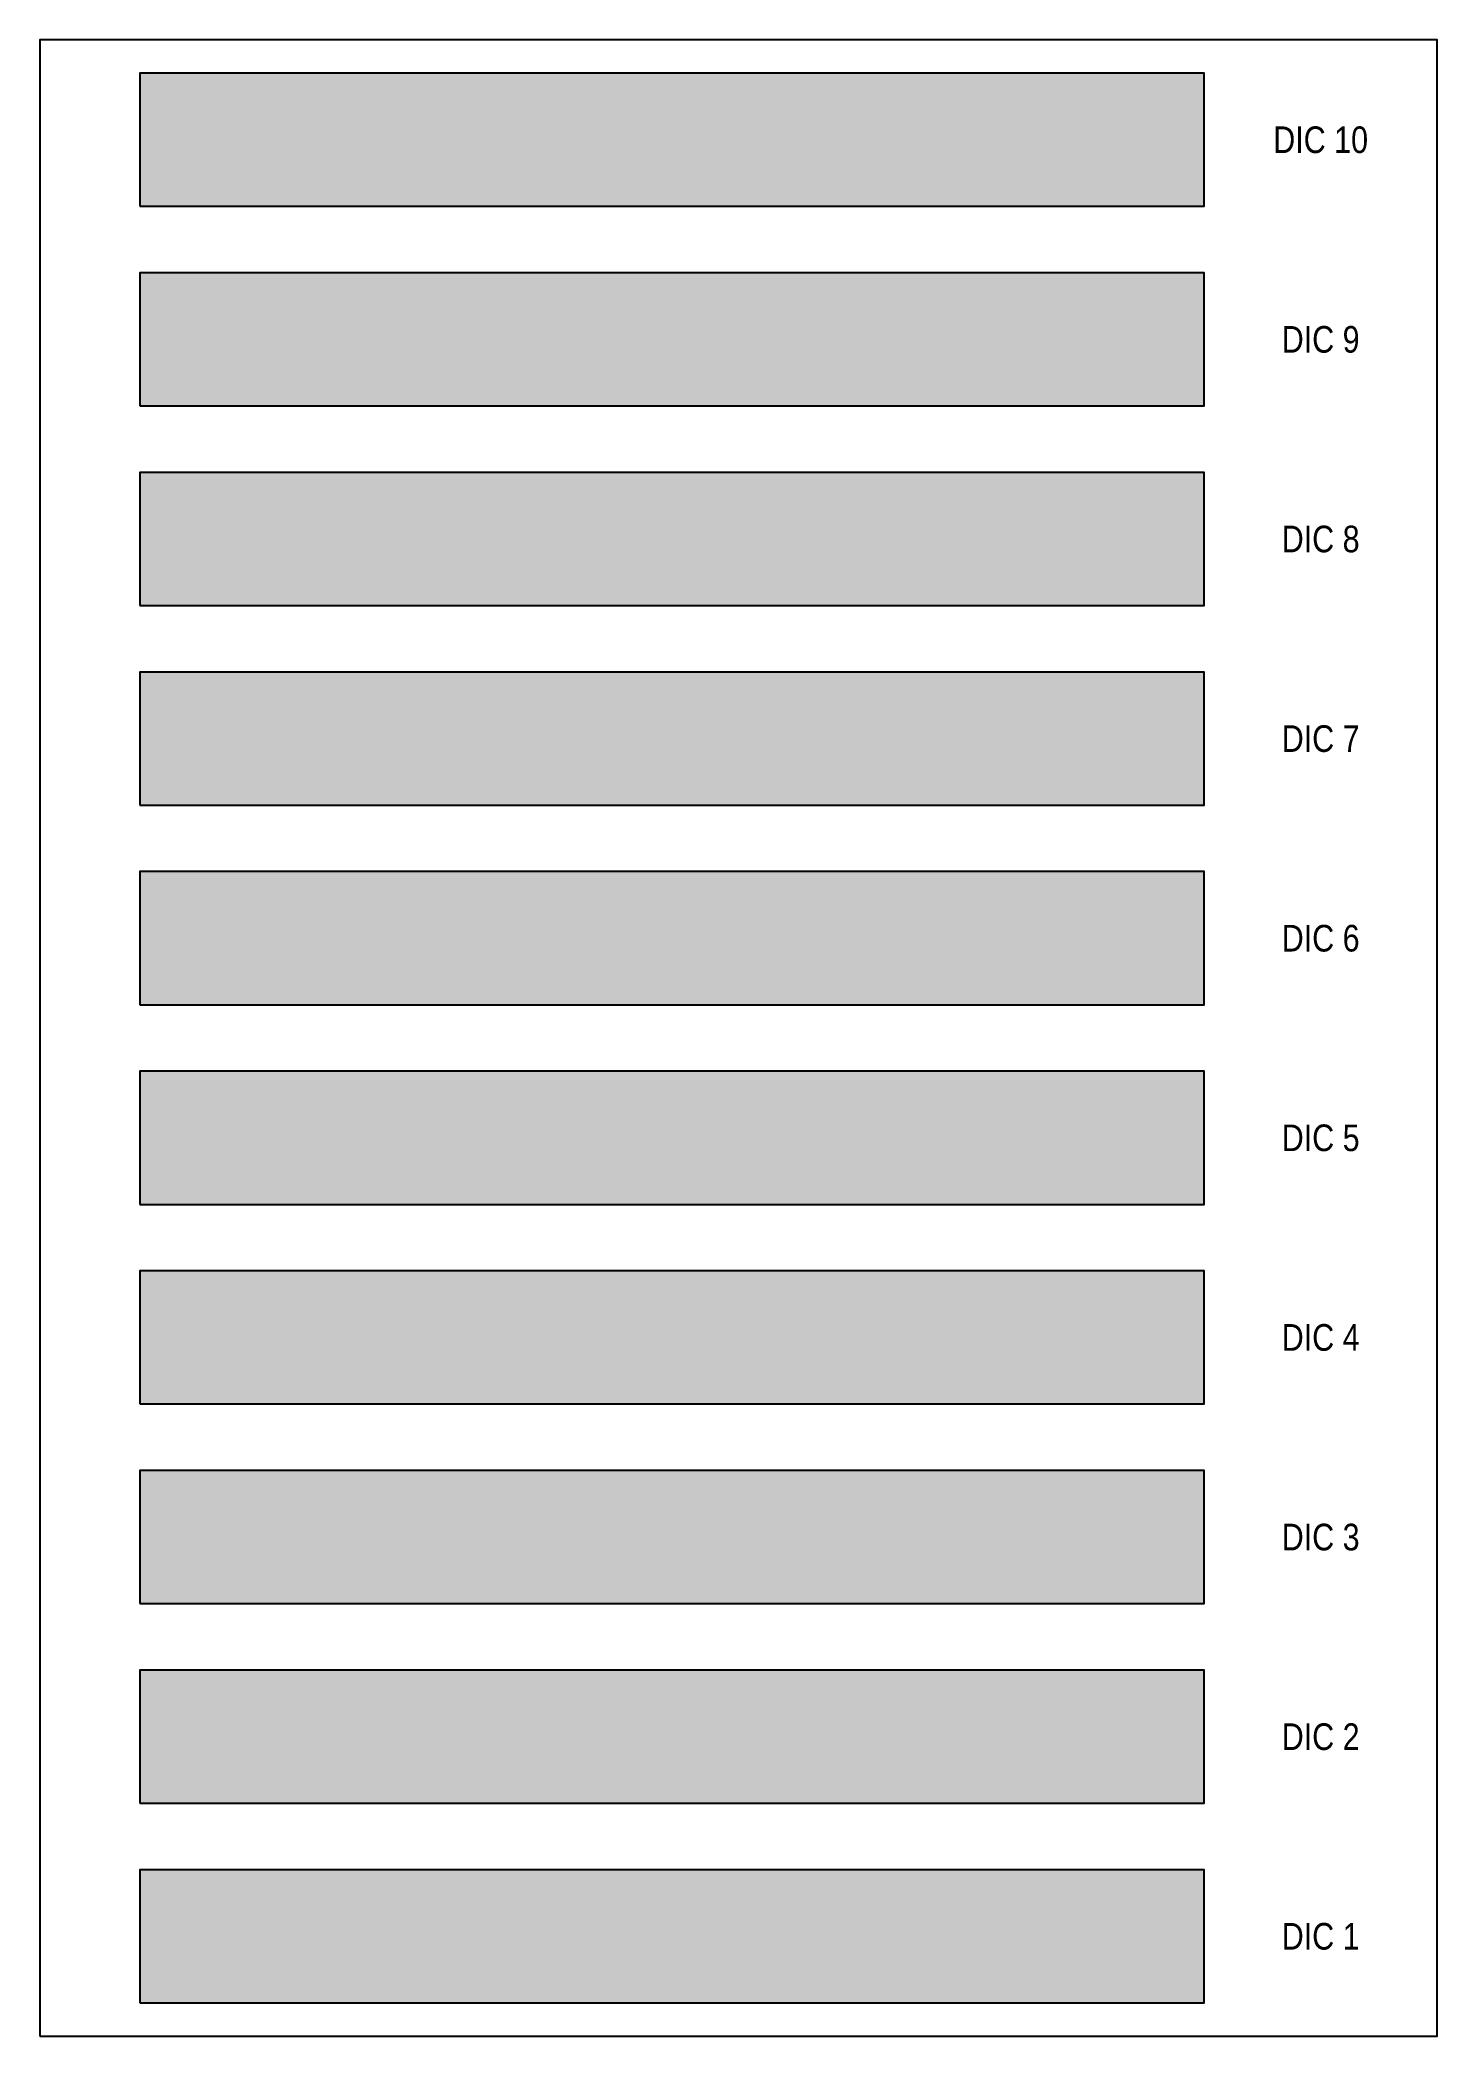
# Model space of a CAD drawing. Header units: millimetres. Extents: x -813692 to 807431, y 0 to 1813163.
# Drawn here: x 0 to 210, y 0 to 300 of the extents above; entities that cross this region are included whole.
import ezdxf
from ezdxf.enums import TextEntityAlignment as Align

# ---------------------------------------------------------------- set-up
doc = ezdxf.new("R2010")
doc.units = ezdxf.units.MM
doc.styles.get("Standard").update_dxf_attribs({"font": 'ARIALN.TTF'})

msp = doc.modelspace()

# ---------------------------------------------------------------- texts
at = {"layer": 'Defpoints', "color": 7, "ltscale": 100}
for s, p in [('DIC 10', (192.5, 285)), ('DIC 10', (192.5, 285)), ('DIC 9', (192.5, 255)), ('DIC 9', (192.5, 255)), ('DIC 8', (192.5, 225)), ('DIC 8', (192.5, 225)), ('DIC 7', (192.5, 195)), ('DIC 7', (192.5, 195)), ('DIC 6', (192.5, 165)), ('DIC 6', (192.5, 165)), ('DIC 5', (192.5, 135)), ('DIC 5', (192.5, 135)), ('DIC 4', (192.5, 105)), ('DIC 4', (192.5, 105)), ('DIC 3', (192.5, 75)), ('DIC 3', (192.5, 75)), ('DIC 2', (192.5, 45)), ('DIC 2', (192.5, 45)), ('DIC 1', (192.5, 15)), ('DIC 1', (192.5, 15))]:
    msp.add_text(s, height=4, dxfattribs=at).set_placement(p, align=Align.MIDDLE)

# ---------------------------------------------------------------- hatches: boundary and pattern name
at = {"layer": 'Defpoints', "ltscale": 100, "true_color": 0xd4e480}
msp.add_hatch(color=61, dxfattribs=at).paths.add_polyline_path([(15, 275), (175, 275), (175, 295), (15, 295)])
msp.add_hatch(color=61, dxfattribs=at).paths.add_polyline_path([(15, 275), (175, 275), (175, 295), (15, 295)])
at = {"layer": 'Defpoints', "ltscale": 100, "true_color": 0xf5dd7a}
msp.add_hatch(color=41, dxfattribs=at).paths.add_polyline_path([(15, 245), (175, 245), (175, 265), (15, 265)])
msp.add_hatch(color=41, dxfattribs=at).paths.add_polyline_path([(15, 245), (175, 245), (175, 265), (15, 265)])
at = {"layer": 'Defpoints', "ltscale": 100, "true_color": 0xf8ce8b}
msp.add_hatch(color=31, dxfattribs=at).paths.add_polyline_path([(15, 215), (175, 215), (175, 235), (15, 235)])
msp.add_hatch(color=31, dxfattribs=at).paths.add_polyline_path([(15, 215), (175, 215), (175, 235), (15, 235)])
at = {"layer": 'Defpoints', "ltscale": 100, "true_color": 0xfcc187}
msp.add_hatch(color=31, dxfattribs=at).paths.add_polyline_path([(15, 185), (175, 185), (175, 205), (15, 205)])
msp.add_hatch(color=31, dxfattribs=at).paths.add_polyline_path([(15, 185), (175, 185), (175, 205), (15, 205)])
at = {"layer": 'Defpoints', "ltscale": 100, "true_color": 0xffaf89}
msp.add_hatch(color=21, dxfattribs=at).paths.add_polyline_path([(15, 155), (175, 155), (175, 175), (15, 175)])
msp.add_hatch(color=21, dxfattribs=at).paths.add_polyline_path([(15, 155), (175, 155), (175, 175), (15, 175)])
at = {"layer": 'Defpoints', "ltscale": 100, "true_color": 0xfeb79c}
msp.add_hatch(color=31, dxfattribs=at).paths.add_polyline_path([(15, 125), (175, 125), (175, 145), (15, 145)])
msp.add_hatch(color=31, dxfattribs=at).paths.add_polyline_path([(15, 125), (175, 125), (175, 145), (15, 145)])
at = {"layer": 'Defpoints', "ltscale": 100, "true_color": 0xfda8a7}
msp.add_hatch(color=21, dxfattribs=at).paths.add_polyline_path([(15, 95), (175, 95), (175, 115), (15, 115)])
msp.add_hatch(color=21, dxfattribs=at).paths.add_polyline_path([(15, 95), (175, 95), (175, 115), (15, 115)])
at = {"layer": 'Defpoints', "ltscale": 100, "true_color": 0xecbcd1}
msp.add_hatch(color=254, dxfattribs=at).paths.add_polyline_path([(15, 65), (175, 65), (175, 85), (15, 85)])
msp.add_hatch(color=254, dxfattribs=at).paths.add_polyline_path([(15, 65), (175, 65), (175, 85), (15, 85)])
at = {"layer": 'Defpoints', "ltscale": 100, "true_color": 0xf4c5b6}
msp.add_hatch(color=254, dxfattribs=at).paths.add_polyline_path([(15, 35), (175, 35), (175, 55), (15, 55)])
msp.add_hatch(color=254, dxfattribs=at).paths.add_polyline_path([(15, 35), (175, 35), (175, 55), (15, 55)])
at = {"layer": 'Defpoints', "ltscale": 100, "true_color": 0xf8ceb3}
msp.add_hatch(color=254, dxfattribs=at).paths.add_polyline_path([(15, 5), (175, 5), (175, 25), (15, 25)])
msp.add_hatch(color=254, dxfattribs=at).paths.add_polyline_path([(15, 5), (175, 5), (175, 25), (15, 25)])

# ---------------------------------------------------------------- linework, layer by layer
at = {"layer": 'Defpoints', "color": 7, "ltscale": 100}
msp.add_lwpolyline([(0, 0), (210, 0), (210, 300), (0, 300)], close=True, dxfattribs=at)
msp.add_lwpolyline([(0, 0), (210, 0), (210, 300), (0, 300)], close=True, dxfattribs=at)
at = {"layer": 'Defpoints', "color": 61, "ltscale": 100, "true_color": 0xd4e480}
msp.add_lwpolyline([(15, 275), (175, 275), (175, 295), (15, 295)], close=True, dxfattribs=at)
msp.add_lwpolyline([(15, 275), (175, 275), (175, 295), (15, 295)], close=True, dxfattribs=at)
at = {"layer": 'Defpoints', "color": 41, "ltscale": 100, "true_color": 0xf5dd7a}
msp.add_lwpolyline([(15, 245), (175, 245), (175, 265), (15, 265)], close=True, dxfattribs=at)
msp.add_lwpolyline([(15, 245), (175, 245), (175, 265), (15, 265)], close=True, dxfattribs=at)
at = {"layer": 'Defpoints', "color": 31, "ltscale": 100, "true_color": 0xf8ce8b}
msp.add_lwpolyline([(15, 215), (175, 215), (175, 235), (15, 235)], close=True, dxfattribs=at)
msp.add_lwpolyline([(15, 215), (175, 215), (175, 235), (15, 235)], close=True, dxfattribs=at)
at = {"layer": 'Defpoints', "color": 31, "ltscale": 100, "true_color": 0xfcc187}
msp.add_lwpolyline([(15, 185), (175, 185), (175, 205), (15, 205)], close=True, dxfattribs=at)
msp.add_lwpolyline([(15, 185), (175, 185), (175, 205), (15, 205)], close=True, dxfattribs=at)
at = {"layer": 'Defpoints', "color": 21, "ltscale": 100, "true_color": 0xffaf89}
msp.add_lwpolyline([(15, 155), (175, 155), (175, 175), (15, 175)], close=True, dxfattribs=at)
msp.add_lwpolyline([(15, 155), (175, 155), (175, 175), (15, 175)], close=True, dxfattribs=at)
at = {"layer": 'Defpoints', "color": 31, "ltscale": 100, "true_color": 0xfeb79c}
msp.add_lwpolyline([(15, 125), (175, 125), (175, 145), (15, 145)], close=True, dxfattribs=at)
msp.add_lwpolyline([(15, 125), (175, 125), (175, 145), (15, 145)], close=True, dxfattribs=at)
at = {"layer": 'Defpoints', "color": 21, "ltscale": 100, "true_color": 0xfda8a7}
msp.add_lwpolyline([(15, 95), (175, 95), (175, 115), (15, 115)], close=True, dxfattribs=at)
msp.add_lwpolyline([(15, 95), (175, 95), (175, 115), (15, 115)], close=True, dxfattribs=at)
at = {"layer": 'Defpoints', "color": 254, "ltscale": 100, "true_color": 0xecbcd1}
msp.add_lwpolyline([(15, 65), (175, 65), (175, 85), (15, 85)], close=True, dxfattribs=at)
msp.add_lwpolyline([(15, 65), (175, 65), (175, 85), (15, 85)], close=True, dxfattribs=at)
at = {"layer": 'Defpoints', "color": 254, "ltscale": 100, "true_color": 0xf4c5b6}
msp.add_lwpolyline([(15, 35), (175, 35), (175, 55), (15, 55)], close=True, dxfattribs=at)
msp.add_lwpolyline([(15, 35), (175, 35), (175, 55), (15, 55)], close=True, dxfattribs=at)
at = {"layer": 'Defpoints', "color": 254, "ltscale": 100, "true_color": 0xf8ceb3}
msp.add_lwpolyline([(15, 5), (175, 5), (175, 25), (15, 25)], close=True, dxfattribs=at)
msp.add_lwpolyline([(15, 5), (175, 5), (175, 25), (15, 25)], close=True, dxfattribs=at)

msp.set_redraw_order([(e.dxf.handle, doc.entitydb.next_handle()) for e in msp.query("TEXT MTEXT ATTDEF DIMENSION ARC_DIMENSION")])  # texts and dimensions are drawn at this point

doc.saveas('drawing.dxf')
